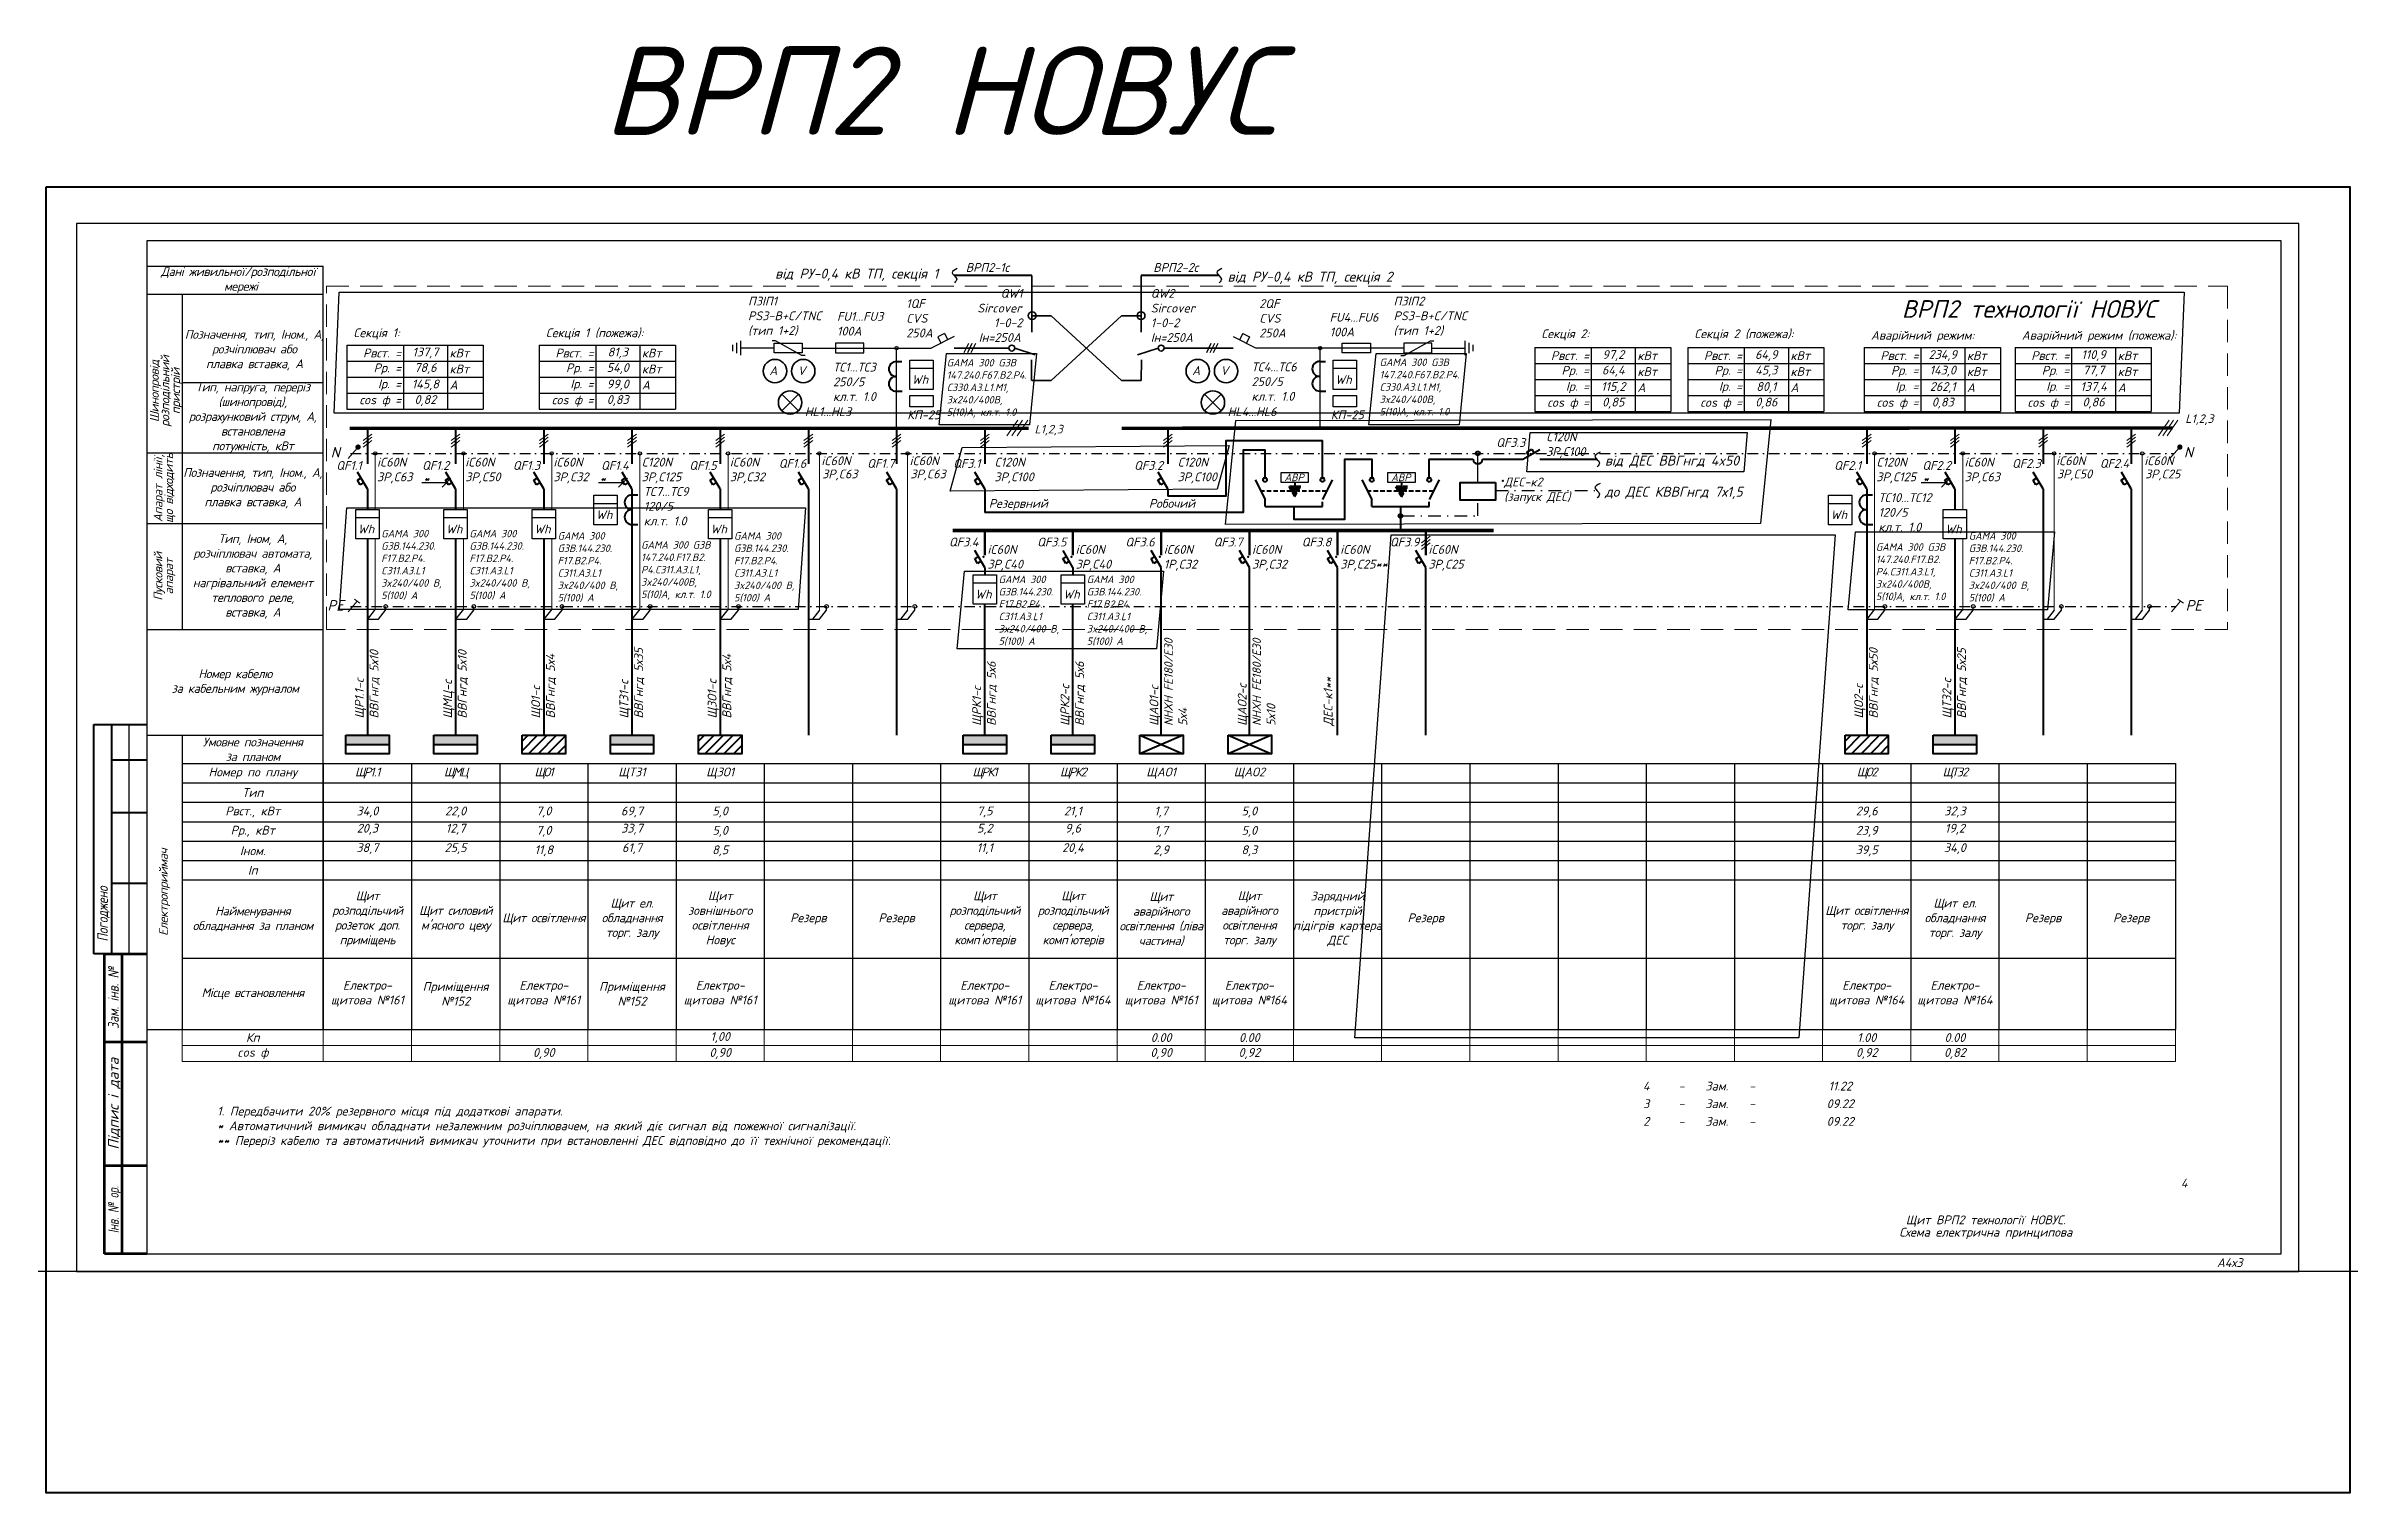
# Model space of a CAD drawing. Header units: millimetres. Extents: x -122434 to 1506205, y -201405 to 386015.
# Drawn here: x 444 to 65749, y 148323 to 189325 of the extents above; entities that cross this region are included whole.
import ezdxf
from ezdxf.enums import TextEntityAlignment as Align

# ---------------------------------------------------------------- set-up
doc = ezdxf.new("R2010")
doc.units = ezdxf.units.MM
for name, pattern in [('DASHDOT', [25, 12, -6, 1, -6]), ('DASHDOTX2', [2, 1, -0.5, 0, -0.5]), ('DASHED', [9.525, 6.35, -3.175])]:
    doc.linetypes.add(name, pattern=pattern)
doc.layers.get('Defpoints').update_dxf_attribs({"color": 4})
for name, color, linetype in [('Cхема', 7, 'Continuous'), ('E_Зміни', 7, 'Continuous'), ('SO', 7, 'Continuous'), ('Схема', 7, 'Continuous')]:
    doc.layers.add(name, color=color, linetype=linetype)
doc.layers.add('Маркування електро ліній', color=7, linetype='Continuous', lineweight=18)
doc.layers.add('Рамка внешняя', color=4, linetype='Continuous', lineweight=30, plot=False)
doc.styles.add('GOST 2.304', font='isocpeui.ttf')
doc.styles.add('ICO', font='isocpeui.ttf')
doc.styles.get("Standard").update_dxf_attribs({"font": 'arial.ttf'})
doc.styles.add('ГОСТ 2.304', font='isocpeui.ttf')
doc.styles.add('СГЕНЕРИР_СТИЛЬ_7', font='isocpeui.ttf')
doc.dimstyles.new('М150', dxfattribs={"dimscale": 1, "dimtxt": 2.5, "dimasz": 2.5, "dimexe": 0, "dimexo": 2.5, "dimgap": 1, "dimtad": 1, "dimlfac": 150, "dimtxsty": 'Standard', "dimblk": 'OBLIQUE', "dimcen": 2.5, "dimadec": 0, "dimazin": 0, "dimtfac": 1, "dimtmove": 0, "dimatfit": 3, "dimldrblk": 'OBLIQUE', "dimfxl": 1, "dimarcsym": 0})

msp = doc.modelspace()

# ---------------------------------------------------------------- texts
at = {"color": 6, "lineweight": 40, "style": 'GOST 2.304'}
msp.add_text('ВРП2 НОВУС', height=2500, dxfattribs=at).set_placement((16245, 186808, 0))
at = {"color": 0, "lineweight": 40}
for s, height, style, p in [('від РУ-0,4 кВ ТП, секція 1', 281.25, 'ГОСТ 2.304', (21109, 182737)), ('ВРП2-1с', 250, 'GOST 2.304', (26513, 182926)), ('ВРП2-2с', 250, 'GOST 2.304', (31829, 182926)), ('від РУ-0,4 кВ ТП, секція 2', 281.25, 'ГОСТ 2.304', (33935, 182650)), ('ВРП2 технології НОВУС', 500, 'GOST 2.304', (53048, 181625, 0)), ('від ДЕС ВВГнгд 4x50 ', 281.25, 'ГОСТ 2.304', (44632, 177438)), ('до ДЕС КВВГнгд 7х1,5 ', 281.25, 'ГОСТ 2.304', (44632, 176554))]:
    msp.add_text(s, height=height, dxfattribs=dict(at, style=style)).set_placement(p)
at = {"color": 7, "lineweight": 40, "style": 'ГОСТ 2.304'}
for s, p in [('А', (20946, 180005, 0)), ('V', (21748, 180005, 0)), ('А', (32931, 180005, 0)), ('V', (33733, 180005, 0)), ('Wh', (24984, 179751)), ('Wh', (36989, 179751)), ('HL1...HL3', (21954, 178840, 0)), ('HL4...HL6', (33939, 178840, 0))]:
    msp.add_text(s, height=250, dxfattribs=at).set_placement(p)
at = {"lineweight": 9, "style": 'ICO'}
for s, height, p in [('L1,2,3', 243.1, (28464, 178348)), ('L1,2,3', 243.1, (61084, 178646)), ('N', 300, (61043, 177664)), ('PE', 300, (61092, 173326))]:
    msp.add_text(s, height=height, dxfattribs=at).set_placement(p)
at = {"color": 0, "lineweight": 9, "style": 'ICO'}
for s, p in [('N', (8512, 177664)), ('PE', (8419, 173326))]:
    msp.add_text(s, height=300, dxfattribs=at).set_placement(p)
at = {"lineweight": 40}
for s, style, p in [('QF3.3', 'GOST 2.304', (41551, 177965, 0)), ('QF1.1', 'GOST 2.304', (8670, 177315)), ('QF1.2', 'GOST 2.304', (11103, 177315)), ('*', 'GOST 2.304', (11142, 176942, 0)), ('QF1.3', 'GOST 2.304', (13676, 177315)), ('*', 'GOST 2.304', (16142, 176942, 0)), ('QF1.4', 'GOST 2.304', (16176, 177315)), ('QF1.5', 'GOST 2.304', (18676, 177315)), ('QF3.1', 'GOST 2.304', (26158, 177372)), ('QF3.2', 'GOST 2.304', (31286, 177315)), ('QF2.1', 'GOST 2.304', (51129, 177315)), ('QF2.2', 'GOST 2.304', (53629, 177315)), ('*', 'GOST 2.304', (53642, 176942, 0)), ('Wh', 'ГОСТ 2.304', (9280, 175514)), ('Wh', 'ГОСТ 2.304', (11780, 175514)), ('Wh', 'ГОСТ 2.304', (14280, 175514)), ('Wh', 'ГОСТ 2.304', (16031, 175920)), ('Wh', 'ГОСТ 2.304', (19280, 175514)), ('Wh', 'ГОСТ 2.304', (51031, 175920)), ('Wh', 'ГОСТ 2.304', (54280, 175514)), ('QF3.4', 'GOST 2.304', (26038, 175145)), ('QF3.5', 'GOST 2.304', (28538, 175145)), ('QF3.6', 'GOST 2.304', (31038, 175145)), ('QF3.7', 'GOST 2.304', (33538, 175145)), ('QF3.8', 'GOST 2.304', (36038, 175145)), ('QF3.9', 'GOST 2.304', (38538, 175145)), ('Wh', 'ГОСТ 2.304', (26780, 173668)), ('Wh', 'ГОСТ 2.304', (29280, 173668))]:
    msp.add_text(s, height=250, dxfattribs=dict(at, style=style)).set_placement(p)
at = {"color": 7, "linetype": 'Continuous', "char_height": 250, "style": 'ГОСТ 2.304'}
for s, insert, width, attachment_point in [('{\\T0.95;Дані живильної/розподільної\\P мережі}', (5892, 182692), 5000, 5), ('{\\C256;ПЗІП1\\PPS3-B+C/TNC\\P(тип 1+2)}', (20341, 181669), 4000, 4), ('\\pxi7.2836;{\\C256;QW1\\P\\pi4.6392;Sircover\\P\\pi6.5216;1-0-2\\P\\pi4.7968;Iн=250А}', (25681, 181691, 0), 2434.76, 4), ('{\\C256;QW2\\PSircover\\P1-0-2\\PIн=250А}', (31757, 181691, 0), 1827.7, 4), ('{\\C256;ПЗІП2\\PPS3-B+C/TNC\\P(тип 1+2)}', (38640, 181669), 4000, 4), ('{\\C256;FU1...FU3\\P100А }', (22864, 181455), 1387.26, 4), ('{\\C256;1QF\\PCVS\\P250А}', (24825, 181611), 4000, 4), ('{\\C256;2QF\\PCVS\\P250А}', (34833, 181611), 4000, 4), ('{\\C256;FU4...FU6\\P100А }', (36829, 181431), 1387.26, 4), ('{\\T0.95;Позначення, тип, Iном., А, розчіплювач або \\Pплавка вставка, А}', (6347, 180710), 4089.88, 5), ('{\\T0.95;Тип, напруга, переріз (шинопровід), розрахунковий струм, А, встановлена \\Pпотужність, кВт}', (6302, 178795), 4000, 5), ('{\\T0.95;Позначення, тип, Iном., А, розчіплювач або \\Pплавка вставка, А}', (6302, 176795), 4000, 5), ('{\\T0.95;Тип, Iном, А,\\Pрозчіплювач автомата,\\Pвставка, А\\Pнагрівальний елемент теплового реле,\\Pвставка, А}', (6302, 174295), 4000, 5), ('{\\T0.95;Номер кабелю \\Pза кабельним журналом}', (5802, 171295), 5000, 5), ('{\\T0.95;Умовне позначення \\Pза планом}', (6302, 169395), 4000, 5)]:
    msp.add_mtext(s, dxfattribs=dict(at, insert=insert, width=width, attachment_point=attachment_point))
at = {"ltscale": 100, "attachment_point": 1}
for s, width, insert, char_height, style in [('Секція 1:', 4941.25, (9160, 181326), 250, 'ГОСТ 2.304'), ('Секція 1 (пожежа):', 4941.25, (14613, 181326), 250, 'ГОСТ 2.304'), ('Секція 2:', 4941.25, (42832, 181298), 250, 'ГОСТ 2.304'), ('Секція 2 (пожежа):', 4941.25, (47170, 181298), 250, 'ГОСТ 2.304'), ('Аварійний режим:', 4941.25, (52173, 181254), 250, 'ГОСТ 2.304'), ('Аварійний режим (пожежа):', 4941.25, (56447, 181254), 250, 'ГОСТ 2.304'), ('ТС1...ТС3\\P250/5 \\Pкл.т. 1.0', 1652.14, (22752, 180352), 250, 'ГОСТ 2.304'), ('{\\C7;GAMA 300 G3B 147.240.F67.B2.P4.\\PC330.A3.L1.M1, 3x240/400В, 5(10)А, кл.т. 1.0}', 2227.75, (25973, 180457, 0), 210, 'GOST 2.304'), ('ТС4...ТС6\\P250/5 \\Pкл.т. 1.0', 1652.14, (34614, 180359), 250, 'ГОСТ 2.304'), ('{\\C7;GAMA 300 G3B 147.240.F67.B2.P4.\\PC330.A3.L1.M1, 3x240/400В, 5(10)А, кл.т. 1.0}', 2227.75, (38243, 180469, 0), 210, 'GOST 2.304'), ('КП-25', 1652.14, (24855, 179000), 250, 'ГОСТ 2.304'), ('КП-25', 1652.14, (36860, 179000), 250, 'ГОСТ 2.304'), ('ТС7...ТС9\\P120/5 \\Pкл.т. 1.0', 1652.14, (17385, 176826, 0), 250, 'ГОСТ 2.304'), ('ТС10...ТС12\\P120/5 \\Pкл.т. 1.0', 1652.14, (52385, 176654, 0), 250, 'ГОСТ 2.304'), ('{\\C7;GAMA 300 G3В.144.230.\\PF17.В2.P4.\\PC311.A3.L1\\P3x240/400 В, 5(100) А}', 1925.02, (9944, 175615, 0), 210, 'GOST 2.304'), ('{\\C7;GAMA 300 G3В.144.230.\\PF17.В2.P4.\\PC311.A3.L1\\P3x240/400 В, 5(100) А}', 1925.02, (12444, 175615, 0), 210, 'GOST 2.304'), ('{\\C7;GAMA 300 G3В.144.230.\\PF17.В2.P4.\\PC311.A3.L1\\P3x240/400 В, 5(100) А}', 1925.02, (14944, 175550, 0), 210, 'GOST 2.304'), ('{\\C7;GAMA 300 G3B 147.240.F17.B2.\\PP4.C311.A3.L1, 3x240/400В, 5(10)А, кл.т. 1.0}', 2227.75, (17311, 175294), 210, 'GOST 2.304'), ('{\\C7;GAMA 300 G3В.144.230.\\PF17.В2.P4.\\PC311.A3.L1\\P3x240/400 В, 5(100) А}', 1925.02, (19944, 175550, 0), 210, 'GOST 2.304'), ('{\\C7;GAMA 300 G3B 147.240.F17.B2.\\PP4.C311.A3.L1, 3x240/400В, 5(10)А, кл.т. 1.0}', 2227.75, (52311, 175234), 210, 'GOST 2.304'), ('{\\C7;GAMA 300 G3В.144.230.\\PF17.В2.P4.\\PC311.A3.L1\\P3x240/400 В, 5(100) А}', 1925.02, (54944, 175550, 0), 210, 'GOST 2.304'), ('{\\C7;GAMA 300 G3В.144.230.\\PF17.В2.P4.\\PC311.A3.L1\\P3x240/400 В, 5(100) А}', 1925.02, (27444, 174316, 0), 210, 'GOST 2.304'), ('{\\C7;GAMA 300 G3В.144.230.\\PF17.В2.P4.\\PC311.A3.L1\\P3x240/400 В, 5(100) А}', 1925.02, (29944, 174316, 0), 210, 'GOST 2.304')]:
    msp.add_mtext_dynamic_manual_height_columns(s, width=width, gutter_width=1250, heights=[0], dxfattribs=dict(at, insert=insert, char_height=char_height, style=style))
at = {"color": 7, "linetype": 'Continuous', "char_height": 250, "attachment_point": 5, "rotation": 90, "line_spacing_factor": 0.72, "style": 'ГОСТ 2.304'}
for s, insert, width in [('{\\T0.95;Шинопровід\\Pрозподільний \\Pпристрій}', (3847, 179545), 3500), ('{\\T0.95;Апарат лінії, що відходить}', (3802, 176795), 2000), ('{\\T0.95;Пусковий \\Pапарат}', (3802, 174295), 3000), ('{\\T0.95;Електроприймач}', (3802, 165345), 8900)]:
    msp.add_mtext(s, dxfattribs=dict(at, insert=insert, width=width))
at = {"lineweight": 15, "char_height": 250, "attachment_point": 1, "style": 'ГОСТ 2.304'}
for s, insert, width in [('{\\C7;C120N\\P3P,C100}', (42964, 178376, 0), 1265.99), ('{\\C7;iC60N\\P3P,C63}', (9826, 177659, 0), 1265.99), ('{\\C7;iC60N\\P3P,C50}', (12326, 177659, 0), 1265.99), ('{\\C7;iC60N\\P3P,C32}', (14826, 177659, 0), 1265.99), ('{\\C7;C120N\\P3P,C125}', (17326, 177659, 0), 1265.99), ('{\\C7;iC60N\\P3P,C32}', (19826, 177659, 0), 1265.99), ('{\\C7;C120N\\P3P,C100}', (27326, 177659, 0), 1265.99), ('{\\C7;C120N\\P3P,C100}', (32518, 177659, 0), 1265.99), ('{\\C7;C120N\\P3P,C125}', (52326, 177659, 0), 1265.99), ('{\\C7;iC60N\\P3P,C63}', (54826, 177659, 0), 1265.99), ('{\\C7;Резервний}', (27167, 176489), 1265.99), ('{\\C7;Робочий}', (31704, 176489), 1819.58), ('{\\C7;iC60N\\P3P,C40}', (27128, 175185, 0), 1265.99), ('{\\C7;iC60N\\P3P,C40}', (29628, 175185, 0), 1265.99), ('{\\C7;iC60N\\P1P,C32}', (32128, 175185, 0), 1265.99), ('{\\C7;iC60N\\P3P,C32}', (34628, 175185, 0), 1265.99), ('{\\C7;iC60N\\P3P,C25**}', (37128, 175185, 0), 1265.99), ('{\\C7;iC60N\\P3P,C25}', (39628, 175185, 0), 1265.99), ('{\\C7;1. Передбачити 20% резервного місця під додаткові апарати.\\P* }Автоматичний вимикач обладнати незалежним розчіплювачем, на який діє сигнал від пожежної сигналізації.\\P** Переріз кабелю та автоматичний вимикач уточнити при встановленні ДЕС відповідно до її технічної рекомендації.', (5294, 159268, 0), 20162.05)]:
    msp.add_mtext(s, dxfattribs=dict(at, insert=insert, width=width))
at = {"linetype": 'Continuous', "insert": (41773, 176730), "char_height": 250, "width": 4000, "attachment_point": 4, "style": 'ГОСТ 2.304'}
msp.add_mtext('\\pxt12;ДЕС-к2\\P(запуск ДЕС)', dxfattribs=at)
at = {"linetype": 'Continuous', "char_height": 250, "width": 4000, "attachment_point": 4, "rotation": 90, "style": 'ГОСТ 2.304'}
for s, insert in [('ЩАО1-с\\P{\\H0.95833x;NHXH FE180/E30\\P\\pt3000;\\H1.0435x;5х4}', (32257, 170060)), ('ЩАО2-с\\P{\\H0.95833x;NHXH FE180/E30\\P\\pxt12;\\H1.0435x;5х10}', (34757, 170060)), ('{\\C256;ЩР1.1-c\\P\\pt3000;ВВГнгд 5х10}', (9552, 170270)), ('ЩМЦ-c\\P\\pt3000;ВВГнгд 5х10', (12052, 170270)), ('ЩО1-c\\P\\pt3000;ВВГнгд 5х4', (14552, 170270)), ('ЩТЗ1-c\\P\\pt3000;ВВГнгд 5х35', (17052, 170270)), ('ЩЗО1-c\\P\\pt3000;ВВГнгд 5х4', (19552, 170270)), ('{\\C256;ЩРК1-с\\P\\pt3000;ВВГнгд 5х6}', (27052, 170060)), ('{\\C256;ЩРК2-с\\P\\pt3000;ВВГнгд 5х6}', (29552, 170060)), ('ЩО2-c\\P\\pxt12;ВВГнгд 5х50', (52052, 170270)), ('ЩТЗ2-c\\P\\pxt12;ВВГнгд 5х25', (54552, 170270)), ('\\pxt12;ДЕС-к1**', (36810, 170060))]:
    msp.add_mtext(s, dxfattribs=dict(at, insert=insert))
at = {"linetype": 'Continuous', "lineweight": 25, "char_height": 250, "attachment_point": 5, "line_spacing_factor": 0.84, "style": 'GOST 2.304'}
for s, insert, width in [('{\\C7;4}', (61052, 157102), 1500), ('\\pi250;Щит ВРП2 технології НОВУС. \\PСхема електрична принципова', (55302, 155852), 7000)]:
    msp.add_mtext(s, dxfattribs=dict(at, insert=insert, width=width))
at = {"layer": 'E_Зміни', "linetype": 'Continuous', "lineweight": 25, "char_height": 250, "width": 1000, "attachment_point": 5, "line_spacing_factor": 0.84, "style": 'GOST 2.304'}
for s, insert in [('{\\C7;3}', (45802, 159352)), ('{\\C7;4}', (45802, 159852)), ('{\\C7;-}', (46802, 159852)), ('{\\C7;Зам.}', (47802, 159852)), ('{\\C7;Зам.}', (47802, 159352)), ('{\\C7;-}', (48802, 159852)), ('{\\C7;09.22}', (51302, 159352)), ('{\\C7;11.22}', (51302, 159852)), ('{\\C7;2}', (45802, 158852)), ('{\\C7;-}', (46802, 159352)), ('{\\C7;-}', (46802, 158852)), ('{\\C7;Зам.}', (47802, 158852)), ('{\\C7;-}', (48802, 159352)), ('{\\C7;-}', (48802, 159352)), ('{\\C7;-}', (48802, 158852)), ('{\\C7;09.22}', (51302, 158852))]:
    msp.add_mtext(s, dxfattribs=dict(at, insert=insert))
at = {"layer": 'Схема', "linetype": 'DASHED', "lineweight": 40, "ltscale": 20, "style": 'ГОСТ 2.304'}
for p in [(35546, 176995), (38573, 176995)]:
    msp.add_text('АВР', height=213.8, dxfattribs=at).set_placement(p)

# ---------------------------------------------------------------- blocks, each defined once
blk = doc.blocks.new('*T211')
at = {"color": 0, "lineweight": -2, "transparency": 16777216}
for p, q in [((0, 0), (4000, 0)), ((0, 0), (0, -7540)), ((4000, 0), (4000, -7540)), ((6500, 0), (6500, -7540)), ((9000, 0), (9000, -7540)), ((11500, 0), (11500, -7540)), ((14000, 0), (14000, -3300)), ((16500, 0), (16500, -3300)), ((19000, 0), (19000, -7540)), ((21500, 0), (21500, -7540)), ((34000, 0), (34000, -5515)), ((36500, 0), (36500, -2200)), ((39000, 0), (39000, -1100)), ((41500, 0), (41500, -2200)), ((44000, 0), (44000, -1100)), ((46500, 0), (46500, -7540)), ((51500, 0), (51500, -3300)), ((54000, 0), (54000, -7540)), ((56500, 0), (56500, -7540)), ((0, -550), (56500, -550)), ((24000, -550), (24000, -3300)), ((26500, -550), (26500, -3300)), ((29000, -550), (29000, -7540)), ((31500, -550), (31500, -7540)), ((49000, -550), (49000, -3300)), ((0, -1100), (14000, -1100)), ((16500, -1100), (19000, -1100)), ((21500, -1100), (56500, -1100)), ((0, -1650), (56500, -1650)), ((39000, -1650), (39000, -7540)), ((44000, -1650), (44000, -3300)), ((0, -2200), (34000, -2200)), ((36500, -2200), (39000, -2200)), ((41500, -2200), (56500, -2200)), ((0, -2750), (56500, -2750)), ((36500, -2750), (36500, -7540)), ((41500, -2750), (41500, -7540)), ((0, -3300), (14000, -3300)), ((16500, -3300), (34000, -3300)), ((36500, -3300), (56500, -3300)), ((0, -5515), (11500, -5515)), ((14000, -5515), (24000, -5515)), ((14000, -5515), (14000, -7540)), ((16500, -5515), (16500, -7540)), ((24000, -5515), (24000, -7540)), ((26500, -5515), (29000, -5515)), ((26500, -5515), (26500, -7540)), ((31500, -5515), (49000, -5515)), ((44000, -5515), (44000, -7540)), ((49000, -5515), (49000, -7540)), ((51500, -5515), (56500, -5515)), ((51500, -5515), (51500, -7540)), ((0, -7540), (56500, -7540))]:
    blk.add_line(p, q, dxfattribs=at)
at = {"color": 0, "linetype": 'ByBlock', "lineweight": -2, "transparency": 16777216}
for p, q in [((4000, 0), (56500, 0)), ((24000, 0), (24000, -550)), ((26500, 0), (26500, -550)), ((29000, 0), (29000, -550)), ((31500, 0), (31500, -550)), ((49000, 0), (49000, -550)), ((14000, -1100), (16500, -1100)), ((19000, -1100), (21500, -1100)), ((39000, -1100), (39000, -1650)), ((44000, -1100), (44000, -1650)), ((34000, -2200), (36500, -2200)), ((36500, -2200), (36500, -2750)), ((39000, -2200), (41500, -2200)), ((41500, -2200), (41500, -2750)), ((14000, -3300), (16500, -3300)), ((14000, -3300), (14000, -5515)), ((16500, -3300), (16500, -5515)), ((24000, -3300), (24000, -5515)), ((26500, -3300), (26500, -5515)), ((34000, -3300), (36500, -3300)), ((44000, -3300), (44000, -5515)), ((49000, -3300), (49000, -5515)), ((51500, -3300), (51500, -5515)), ((11500, -5515), (14000, -5515)), ((24000, -5515), (26500, -5515)), ((29000, -5515), (31500, -5515)), ((34000, -5515), (34000, -7540)), ((49000, -5515), (51500, -5515))]:
    blk.add_line(p, q, dxfattribs=at)
at = {"layer": 'Defpoints', "color": 8, "linetype": 'ByBlock', "lineweight": 0, "transparency": 16777216}
for p, q in [((0, -7540), (0, -8447)), ((4000, -7540), (4000, -8447)), ((6500, -7540), (6500, -8447)), ((9000, -7540), (9000, -8447)), ((11500, -7540), (11500, -8447)), ((14000, -7540), (14000, -8447)), ((16500, -7540), (16500, -8447)), ((19000, -7540), (19000, -8447)), ((21500, -7540), (21500, -8447)), ((24000, -7540), (24000, -8447)), ((26500, -7540), (26500, -8447)), ((29000, -7540), (29000, -8447)), ((31500, -7540), (31500, -8447)), ((34000, -7540), (34000, -8447)), ((36500, -7540), (36500, -8447)), ((39000, -7540), (39000, -8447)), ((41500, -7540), (41500, -8447)), ((44000, -7540), (44000, -8447)), ((46500, -7540), (46500, -8447)), ((49000, -7540), (49000, -8447)), ((51500, -7540), (51500, -8447)), ((54000, -7540), (54000, -8447)), ((56500, -7540), (56500, -8447)), ((0, -7994), (56500, -7994)), ((0, -8447), (56500, -8447))]:
    blk.add_line(p, q, dxfattribs=at)
at = {"color": 0, "transparency": 16777216, "char_height": 250, "style": 'ГОСТ 2.304'}
for s, insert, width, attachment_point in [('Номер по плану', (2000, -275), 3880, 5), ('{\\T0.85;\\C7;ЩР1.1}', (5250, -275), 2380, 5), ('{\\T0.85;\\C7;ЩМЦ}', (7750, -275), 2380, 5), ('{\\T0.85;\\C7;ЩО1}', (10250, -275), 2380, 5), ('ЩТЗ1', (12750, -275), 2380, 5), ('ЩЗО1', (15250, -275), 2380, 5), ('{\\T0.85;\\C7;ЩРК1}', (22750, -275), 2380, 5), ('{\\T0.85;\\C7;ЩРК2}', (25250, -275), 2380, 5), ('ЩАО1', (27750, -275), 2380, 5), ('ЩАО2', (30250, -275), 2380, 5), ('{\\T0.85;\\C7;ЩО2}', (47750, -275), 2380, 5), ('{\\T0.85;\\C7;ЩТЗ2}', (50250, -275), 2380, 5), ('Рвст., кВт', (2000, -1375), 3880, 5), ('Тип', (2000, -825), 3880, 5), ('34,0', (5250, -1375), 2380, 5), ('22,0', (7750, -1375), 2380, 5), ('7,0', (10250, -1375), 2380, 5), ('69,7', (12750, -1375), 2380, 5), ('5,0', (15250, -1375), 2380, 5), ('7,5', (22750, -1375), 2380, 5), ('21,1', (25250, -1375), 2380, 5), ('1,7', (27750, -1375), 2380, 5), ('5,0', (30250, -1375), 2380, 5), ('29,6', (47750, -1375), 2380, 5), ('32,3', (50250, -1375), 2380, 5), ('Рр., кВт', (2000, -1925), 3880, 5), ('20,3', (5250, -1710), 2380, 2), ('12,7', (7750, -1710), 2380, 2), ('7,0', (10250, -1925), 2380, 5), ('33,7', (12750, -1710), 2380, 2), ('5,0', (15250, -1925), 2380, 5), ('5,2', (22750, -1710), 2380, 2), ('9,6', (25250, -1710), 2380, 2), ('1,7', (27750, -1925), 2380, 5), ('5,0', (30250, -1925), 2380, 5), ('23,9', (47750, -1925), 2380, 5), ('19,2', (50250, -1710), 2380, 2), ('Іном.', (2000, -2475), 3880, 5), ('38,7', (5250, -2260), 2380, 2), ('25,5', (7750, -2260), 2380, 2), ('11,8', (10250, -2475), 2380, 5), ('61,7', (12750, -2260), 2380, 2), ('8,5', (15250, -2475), 2380, 5), ('11,1', (22750, -2260), 2380, 2), ('20,4', (25250, -2260), 2380, 2), ('2,9', (27750, -2475), 2380, 5), ('8,3', (30250, -2475), 2380, 5), ('39,5', (47750, -2475), 2380, 5), ('34,0', (50250, -2260), 2380, 2), ('Іп', (2000, -3025), 3880, 5), ('{\\T0.95;Щит розподільчий розеток доп. приміщень}', (5250, -4408), 2380, 5), ('{\\T0.95;Щит ел. обладнання торг. залу}', (12750, -4408), 2380, 5), ('Щит зовнішнього освітлення Новус', (15250, -4408), 2380, 5), ("{\\T0.95;Щит розподільчий сервера, комп'ютерів}", (22750, -4408), 2380, 5), ("{\\T0.95;Щит розподільчий сервера, комп'ютерів}", (25250, -4408), 2380, 5), ('{\\T0.95;Щит аварійного освітлення (ліва частина)}', (27750, -4408), 2380, 5), ('{\\T0.95;Щит аварійного освітлення торг. залу}', (30250, -4408), 2380, 5), ('{\\C7;Зарядний пристрій\\Pпідігрів картера\\PДЕС}', (32750, -4408), 2380, 5), ('{\\T0.95;Щит ел. обладнання торг. залу}', (50250, -4408), 2380, 5), ('{\\T0.95;\\C7;Найменування обладнання за планом}', (2000, -4408), 3880, 5), ("{\\T0.95;Щит силовий м'ясного цеху}", (7750, -4408), 2380, 5), ('{\\T0.95;Щит освітлення}', (10250, -4408), 2380, 5), ('Резерв', (17750, -4408), 2380, 5), ('Резерв', (20250, -4408), 2380, 5), ('Резерв', (35250, -4408), 2380, 5), ('{\\T0.95;Щит освітлення торг. залу}', (47750, -4408), 2380, 5), ('Резерв', (52750, -4408), 2380, 5), ('Резерв', (55250, -4408), 2380, 5), ('{\\T0.95;\\C7;Місце встановлення}', (2000, -6528), 3880, 5), ('Електро- щитова №161', (5250, -6528), 2380, 5), ('Приміщення №152', (7750, -6528), 2380, 5), ('Електро- щитова №161', (10250, -6528), 2380, 5), ('Приміщення №152', (12750, -6528), 2380, 5), ('Електро- щитова №161', (15250, -6528), 2380, 5), ('Електро- щитова №161', (22750, -6528), 2380, 5), ('Електро- щитова №164', (25250, -6528), 2380, 5), ('Електро- щитова №161', (27750, -6528), 2380, 5), ('Електро- щитова №164', (30250, -6528), 2380, 5), ('Електро- щитова №164', (47750, -6528), 2380, 5), ('Електро- щитова №164', (50250, -6528), 2380, 5)]:
    blk.add_mtext(s, dxfattribs=dict(at, insert=insert, width=width, attachment_point=attachment_point))
at = {"color": 7, "true_color": 0xffffff, "transparency": 16777216, "char_height": 250, "attachment_point": 5, "style": 'ГОСТ 2.304'}
for s, insert, width in [('Кп', (2000, -7767), 3880), ('1,00', (15250, -7767), 2380), ('0.00', (27750, -7767), 2380), ('0.00', (30250, -7767), 2380), ('1.00', (47750, -7767), 2380), ('0.00', (50250, -7767), 2380), ('cos ф', (2000, -8220), 3880), ('0,90', (10250, -8220), 2380), ('0,90', (15250, -8220), 2380), ('0,90', (27750, -8220), 2380), ('0,92', (30250, -8220), 2380), ('0,92', (47750, -8220), 2380), ('0,82', (50250, -8220), 2380)]:
    blk.add_mtext(s, dxfattribs=dict(at, insert=insert, width=width))
blk = doc.blocks.new('_Oblique')
at = {"color": 0, "linetype": 'ByBlock', "lineweight": -2}
blk.add_line((-0.5, -0.5), (0.5, 0.5), dxfattribs=at)
blk = doc.blocks.new('*U160')
at = {"color": 0, "lineweight": 40}
for p, q in [((0, 0), (0, -1005)), ((0, -1720), (-280, -1240)), ((-284, -1468), (-180, -1408)), ((-204, -1607), (-284, -1468)), ((-100, -1547), (-204, -1607))]:
    blk.add_line(p, q, dxfattribs=at)
at = {"color": 0, "lineweight": 13}
for p, q in [((-124, -348), (124, -163)), ((-124, -441), (124, -256)), ((-124, -533), (124, -348))]:
    blk.add_line(p, q, dxfattribs=at)
at = {"color": 0, "lineweight": 9}
for p, q in [((311, -711), (311, -1240)), ((311, -1240), (311, -1720)), ((311, -2461), (311, -1720)), ((311, -2941), (311, -2461)), ((311, -5151), (311, -2941))]:
    blk.add_line(p, q, dxfattribs=at)
at = {"lineweight": 40}
for p, q in [((0, -1720), (0, -2226)), ((0, -2226), (0, -2941)), ((0, -2941), (0, -4529))]:
    blk.add_line(p, q, dxfattribs=at)
at = {"color": 0}
blk.add_circle((311, -711), 46.3, dxfattribs=at)
at = {"color": 0, "lineweight": 40}
blk.add_point((-37, -1659), dxfattribs=at)
at = {"style": 'ГОСТ 2.304'}
blk.add_attdef('QF', text='', height=250, dxfattribs=at).set_placement((-61, -997), align=Align.MIDDLE_RIGHT)
at = {"lineweight": 50, "style": 'ГОСТ 2.304'}
for tag, p in [('CURRENT', (391, -1419)), ('ТYPE', (369, -1046))]:
    blk.add_attdef(tag, p, '', height=250, dxfattribs=at)
blk = doc.blocks.new('Рамка А4х3')
at = {"lineweight": 40}
for p, q in [((4.94, 90), (4.94, 155)), ((4.94, 155), (19.94, 155)), ((9.94, 155), (9.94, 90)), ((9.94, 145), (19.94, 145)), ((9.94, 130), (19.94, 130)), ((9.94, 110), (19.94, 110)), ((19.94, 90), (4.94, 90))]:
    blk.add_line(p, q, dxfattribs=at)
at = {"lineweight": 25}
blk.add_line((14.94, 90), (14.94, 155), dxfattribs=at)
at = {"linetype": 'Continuous', "lineweight": 60}
for p, q in [((8, 5), (8, 90)), ((8, 90), (20, 90)), ((8, 90), (20, 90)), ((13, 5), (13, 90)), ((8, 65), (20, 65)), ((8, 30), (20, 30)), ((20, 5), (8, 5))]:
    blk.add_line(p, q, dxfattribs=at)
at = {"lineweight": 30, "ltscale": 100}
blk.add_lwpolyline([(20, 5), (625, 5), (625, 292), (20, 292)], close=True, dxfattribs=at)
at = {"layer": 'Рамка внешняя', "ltscale": 100}
blk.add_lwpolyline([(0, 0), (630, 0), (630, 297), (0, 297)], close=True, dxfattribs=at)
at = {"linetype": 'Continuous', "lineweight": 25, "style": 'СГЕНЕРИР_СТИЛЬ_7'}
for s, width, p in [('Погоджено', 0.8, (7.44, 101.27)), ('Зам. інв. №', 0.8, (10.5, 77.5)), ('Інв. № ор.', 0.7, (10.5, 17.5))]:
    blk.add_text(s, height=3, rotation=90, dxfattribs=dict(at, width=width)).set_placement(p, align=Align.MIDDLE_CENTER)
blk.add_text('Підпис і дата', height=3, rotation=90, dxfattribs=at).set_placement((10.5, 47.5), align=Align.MIDDLE_CENTER)
at = {"layer": 'Схема', "linetype": 'Continuous', "style": 'ГОСТ 2.304'}
blk.add_text('А4х3', height=2.5, dxfattribs=at).set_placement((606.77, 1.24))
blk = doc.blocks.new('*T234')
at = {"color": 0, "lineweight": -2, "transparency": 16777216}
for p, q in [((0, 0), (3860, 0)), ((0, 0), (0, -1813)), ((1600, 0), (1600, -1360)), ((3860, 0), (3860, -1813)), ((0, -453), (3860, -453)), ((0, -907), (3860, -907)), ((2850, -907), (2850, -1813)), ((0, -1360), (1600, -1360)), ((0, -1813), (3860, -1813)), ((2850, -1360), (3860, -1360))]:
    blk.add_line(p, q, dxfattribs=at)
at = {"color": 0, "linetype": 'ByBlock', "lineweight": -2, "transparency": 16777216}
for p, q in [((2850, 0), (2850, -907)), ((1600, -1360), (2850, -1360)), ((1600, -1360), (1600, -1813))]:
    blk.add_line(p, q, dxfattribs=at)
at = {"color": 0, "transparency": 16777216, "char_height": 250, "style": 'ГОСТ 2.304'}
for s, insert, width, attachment_point in [('Рвст. =', (1540, -227), 1480, 6), ('Рр. =', (1540, -680), 1480, 6), ('234,9', (2225, -227), 1130, 5), ('143,0', (2225, -513), 1130, 2), ('кВт', (2910, -227), 890, 4), ('кВт', (2910, -680), 890, 4), ('Ір. =', (1540, -1133), 1480, 6), ('262,1', (2225, -1133), 1130, 5), ('А', (2910, -1133), 890, 4), ('сos ф =', (1540, -1587), 1480, 6), ('0,83', (2225, -1420), 1130, 2)]:
    blk.add_mtext(s, dxfattribs=dict(at, insert=insert, width=width, attachment_point=attachment_point))
blk = doc.blocks.new('*T232')
at = {"color": 0, "lineweight": -2, "transparency": 16777216}
for p, q in [((0, 0), (3860, 0)), ((0, 0), (0, -1813)), ((1600, 0), (1600, -1360)), ((3860, 0), (3860, -1813)), ((0, -453), (3860, -453)), ((0, -907), (3860, -907)), ((2850, -907), (2850, -1360)), ((0, -1360), (1600, -1360)), ((0, -1813), (3860, -1813)), ((2850, -1360), (3860, -1360))]:
    blk.add_line(p, q, dxfattribs=at)
at = {"color": 0, "linetype": 'ByBlock', "lineweight": -2, "transparency": 16777216}
for p, q in [((2850, 0), (2850, -907)), ((1600, -1360), (2850, -1360)), ((1600, -1360), (1600, -1813)), ((2850, -1360), (2850, -1813))]:
    blk.add_line(p, q, dxfattribs=at)
at = {"color": 0, "transparency": 16777216, "char_height": 250, "style": 'ГОСТ 2.304'}
for s, insert, width, attachment_point in [('Рвст. =', (1540, -227), 1480, 6), ('Рр. =', (1540, -680), 1480, 6), ('137,7', (2225, -227), 1130, 5), ('78,6', (2225, -513), 1130, 2), ('кВт', (2910, -227), 890, 4), ('кВт', (2910, -680), 890, 4), ('Ір. =', (1540, -1133), 1480, 6), ('145,8', (2225, -1133), 1130, 5), ('А', (2910, -1133), 890, 4), ('сos ф =', (1540, -1587), 1480, 6), ('0,82', (2225, -1420), 1130, 2)]:
    blk.add_mtext(s, dxfattribs=dict(at, insert=insert, width=width, attachment_point=attachment_point))
blk = doc.blocks.new('*T233')
at = {"color": 0, "lineweight": -2, "transparency": 16777216}
for p, q in [((0, 0), (3860, 0)), ((0, 0), (0, -1813)), ((1600, 0), (1600, -1360)), ((3860, 0), (3860, -1813)), ((0, -453), (3860, -453)), ((0, -907), (3860, -907)), ((2850, -907), (2850, -1813)), ((0, -1360), (1600, -1360)), ((0, -1813), (3860, -1813)), ((2850, -1360), (3860, -1360))]:
    blk.add_line(p, q, dxfattribs=at)
at = {"color": 0, "linetype": 'ByBlock', "lineweight": -2, "transparency": 16777216}
for p, q in [((2850, 0), (2850, -907)), ((1600, -1360), (2850, -1360)), ((1600, -1360), (1600, -1813))]:
    blk.add_line(p, q, dxfattribs=at)
at = {"color": 0, "transparency": 16777216, "char_height": 250, "style": 'ГОСТ 2.304'}
for s, insert, width, attachment_point in [('Рвст. =', (1540, -227), 1480, 6), ('Рр. =', (1540, -680), 1480, 6), ('64,4', (2225, -513), 1130, 2), ('97,2', (2225, -227), 1130, 5), ('кВт', (2910, -227), 890, 4), ('кВт', (2910, -680), 890, 4), ('Ір. =', (1540, -1133), 1480, 6), ('115,2', (2225, -1133), 1130, 5), ('А', (2910, -1133), 890, 4), ('сos ф =', (1540, -1587), 1480, 6), ('0,85', (2225, -1420), 1130, 2)]:
    blk.add_mtext(s, dxfattribs=dict(at, insert=insert, width=width, attachment_point=attachment_point))
blk = doc.blocks.new('*T229')
at = {"color": 0, "lineweight": -2, "transparency": 16777216}
for p, q in [((0, 0), (3860, 0)), ((0, 0), (0, -1813)), ((1600, 0), (1600, -1360)), ((3860, 0), (3860, -1813)), ((0, -453), (3860, -453)), ((0, -907), (3860, -907)), ((2850, -907), (2850, -1813)), ((0, -1360), (1600, -1360)), ((0, -1813), (3860, -1813)), ((2850, -1360), (3860, -1360))]:
    blk.add_line(p, q, dxfattribs=at)
at = {"color": 0, "linetype": 'ByBlock', "lineweight": -2, "transparency": 16777216}
for p, q in [((2850, 0), (2850, -907)), ((1600, -1360), (2850, -1360)), ((1600, -1360), (1600, -1813))]:
    blk.add_line(p, q, dxfattribs=at)
at = {"color": 0, "transparency": 16777216, "char_height": 250, "style": 'ГОСТ 2.304'}
for s, insert, width, attachment_point in [('Рвст. =', (1540, -227), 1480, 6), ('Рр. =', (1540, -680), 1480, 6), ('110,9', (2225, -227), 1130, 5), ('77,7', (2225, -513), 1130, 2), ('кВт', (2910, -227), 890, 4), ('кВт', (2910, -680), 890, 4), ('Ір. =', (1540, -1133), 1480, 6), ('137,4', (2225, -1133), 1130, 5), ('А', (2910, -1133), 890, 4), ('сos ф =', (1540, -1587), 1480, 6), ('0,86', (2225, -1420), 1130, 2)]:
    blk.add_mtext(s, dxfattribs=dict(at, insert=insert, width=width, attachment_point=attachment_point))
blk = doc.blocks.new('*T230')
at = {"color": 0, "lineweight": -2, "transparency": 16777216}
for p, q in [((0, 0), (3860, 0)), ((0, 0), (0, -1813)), ((1600, 0), (1600, -1360)), ((3860, 0), (3860, -1813)), ((0, -453), (3860, -453)), ((0, -907), (3860, -907)), ((2850, -907), (2850, -1360)), ((0, -1360), (1600, -1360)), ((0, -1813), (3860, -1813)), ((2850, -1360), (3860, -1360))]:
    blk.add_line(p, q, dxfattribs=at)
at = {"color": 0, "linetype": 'ByBlock', "lineweight": -2, "transparency": 16777216}
for p, q in [((2850, 0), (2850, -907)), ((1600, -1360), (2850, -1360)), ((1600, -1360), (1600, -1813)), ((2850, -1360), (2850, -1813))]:
    blk.add_line(p, q, dxfattribs=at)
at = {"color": 0, "transparency": 16777216, "char_height": 250, "style": 'ГОСТ 2.304'}
for s, insert, width, attachment_point in [('Рвст. =', (1540, -227), 1480, 6), ('Рр. =', (1540, -680), 1480, 6), ('54,0', (2225, -513), 1130, 2), ('81,3', (2225, -227), 1130, 5), ('кВт', (2910, -227), 890, 4), ('кВт', (2910, -680), 890, 4), ('Ір. =', (1540, -1133), 1480, 6), ('99,0', (2225, -1133), 1130, 5), ('А', (2910, -1133), 890, 4), ('сos ф =', (1540, -1587), 1480, 6), ('0,83', (2225, -1420), 1130, 2)]:
    blk.add_mtext(s, dxfattribs=dict(at, insert=insert, width=width, attachment_point=attachment_point))
blk = doc.blocks.new('*T231')
at = {"color": 0, "lineweight": -2, "transparency": 16777216}
for p, q in [((0, 0), (3860, 0)), ((0, 0), (0, -1813)), ((1600, 0), (1600, -1360)), ((3860, 0), (3860, -1813)), ((0, -453), (3860, -453)), ((0, -907), (3860, -907)), ((2850, -907), (2850, -1813)), ((0, -1360), (1600, -1360)), ((0, -1813), (3860, -1813)), ((2850, -1360), (3860, -1360))]:
    blk.add_line(p, q, dxfattribs=at)
at = {"color": 0, "linetype": 'ByBlock', "lineweight": -2, "transparency": 16777216}
for p, q in [((2850, 0), (2850, -907)), ((1600, -1360), (2850, -1360)), ((1600, -1360), (1600, -1813))]:
    blk.add_line(p, q, dxfattribs=at)
at = {"color": 0, "transparency": 16777216, "char_height": 250, "style": 'ГОСТ 2.304'}
for s, insert, width, attachment_point in [('Рвст. =', (1540, -227), 1480, 6), ('Рр. =', (1540, -680), 1480, 6), ('64,9', (2225, -227), 1130, 5), ('45,3', (2225, -513), 1130, 2), ('кВт', (2910, -227), 890, 4), ('кВт', (2910, -680), 890, 4), ('Ір. =', (1540, -1133), 1480, 6), ('80,1', (2225, -1133), 1130, 5), ('А', (2910, -1133), 890, 4), ('сos ф =', (1540, -1587), 1480, 6), ('0,86', (2225, -1420), 1130, 2)]:
    blk.add_mtext(s, dxfattribs=dict(at, insert=insert, width=width, attachment_point=attachment_point))

# ---------------------------------------------------------------- hatches: boundary and pattern name
at = {"lineweight": 40}
h = msp.add_hatch(color=256, dxfattribs=at)
h.dxf.hatch_style = 1
h.paths.add_polyline_path([(10165, 169795), (8939, 169795), (8939, 169532), (10165, 169532)])
h = msp.add_hatch(color=256, dxfattribs=at)
h.dxf.hatch_style = 1
h.paths.add_polyline_path([(12665, 169795), (11439, 169795), (11439, 169532), (12665, 169532)])
h = msp.add_hatch(dxfattribs=at)
h.set_pattern_fill('ANSI31', color=256, scale=60)
h.set_pattern_definition([(45, (75341.53, -755812.3), (-134.70384, 134.70384), [])])
h.paths.add_polyline_path([(15165, 169269), (15165, 169795), (13939, 169795), (13939, 169269)])
h = msp.add_hatch(color=256, dxfattribs=at)
h.dxf.hatch_style = 1
h.paths.add_polyline_path([(17665, 169795), (16439, 169795), (16439, 169532), (17665, 169532)])
h = msp.add_hatch(dxfattribs=at)
h.set_pattern_fill('ANSI31', color=256, scale=60)
h.set_pattern_definition([(45, (80341.53, -755812.3), (-134.70384, 134.70384), [])])
h.paths.add_polyline_path([(20165, 169269), (20165, 169795), (18939, 169795), (18939, 169269)])
h = msp.add_hatch(color=256, dxfattribs=at)
h.dxf.hatch_style = 1
h.paths.add_polyline_path([(27665, 169795), (26439, 169795), (26439, 169532), (27665, 169532)])
h = msp.add_hatch(color=256, dxfattribs=at)
h.dxf.hatch_style = 1
h.paths.add_polyline_path([(30165, 169795), (28939, 169795), (28939, 169532), (30165, 169532)])
h = msp.add_hatch(dxfattribs=at)
h.set_pattern_fill('ANSI31', color=256, scale=60)
h.set_pattern_definition([(45, (112841.53, -755812.3), (-134.70384, 134.70384), [])])
h.paths.add_polyline_path([(52665, 169269), (52665, 169795), (51439, 169795), (51439, 169269)])
h = msp.add_hatch(color=256, dxfattribs=at)
h.dxf.hatch_style = 1
h.paths.add_polyline_path([(55165, 169795), (53939, 169795), (53939, 169532), (55165, 169532)])
at = {"layer": 'Схема', "linetype": 'DASHED', "lineweight": 40, "ltscale": 20}
h = msp.add_hatch(color=256, dxfattribs=at)
h.dxf.hatch_style = 1
h.paths.add_polyline_path([(36008, 176848), (35667, 176848), (35838, 176553)])
h = msp.add_hatch(color=256, dxfattribs=at)
h.dxf.hatch_style = 1
h.paths.add_polyline_path([(39036, 176848), (38695, 176848), (38865, 176553)])

# ---------------------------------------------------------------- linework, layer by layer
at = {"color": 7, "ltscale": 300}
for p, q in [((3302, 183092), (8302, 183092)), ((3302, 183092), (3302, 161452)), ((8302, 161452), (8302, 183092)), ((3302, 182292), (8302, 182292)), ((4302, 182292), (4302, 177795)), ((4302, 179795), (8302, 179795)), ((3302, 177795), (8302, 177795)), ((4302, 177795), (4302, 175795)), ((3302, 175795), (8302, 175795)), ((4302, 175795), (4302, 172795)), ((3302, 172795), (8302, 172795)), ((3302, 169795), (8302, 169795)), ((3302, 169795), (8302, 169795)), ((4302, 169795), (4302, 168995)), ((3302, 161452), (4302, 161455))]:
    msp.add_line(p, q, dxfattribs=at)
at = {"lineweight": 40, "ltscale": 300}
for p, q in [((28387, 182827), (26183, 182827)), ((33686, 182827), (31483, 182827)), ((9552, 178494), (9552, 177490)), ((12052, 178494), (12052, 177490)), ((14552, 178494), (14552, 177490)), ((17052, 178494), (17052, 177490)), ((19552, 178494), (19552, 177490)), ((27052, 178494), (27052, 177490)), ((32244, 178494), (32244, 177490)), ((52052, 178494), (52052, 177490)), ((54552, 178494), (54552, 177490)), ((42303, 177615), (42783, 177895)), ((42417, 177819), (42555, 177899)), ((42477, 177715), (42417, 177819)), ((42555, 177899), (42615, 177795)), ((9268, 177026), (9372, 177086)), ((9348, 176888), (9268, 177026)), ((9552, 176774), (9272, 177254)), ((11768, 177026), (11872, 177086)), ((11848, 176888), (11768, 177026)), ((12052, 176774), (11772, 177254)), ((14268, 177026), (14372, 177086)), ((14348, 176888), (14268, 177026)), ((14552, 176774), (14272, 177254)), ((16768, 177026), (16872, 177086)), ((16848, 176888), (16768, 177026)), ((17052, 176774), (16772, 177254)), ((19268, 177026), (19372, 177086)), ((19348, 176888), (19268, 177026)), ((19552, 176774), (19272, 177254)), ((26768, 177026), (26872, 177086)), ((26848, 176888), (26768, 177026)), ((27052, 176774), (26772, 177254)), ((31960, 177026), (32064, 177086)), ((32040, 176888), (31960, 177026)), ((32244, 176774), (31964, 177254)), ((51768, 177026), (51872, 177086)), ((51848, 176888), (51768, 177026)), ((52052, 176774), (51772, 177254)), ((54268, 177026), (54372, 177086)), ((54348, 176888), (54268, 177026)), ((54552, 176774), (54272, 177254)), ((9452, 176948), (9348, 176888)), ((9552, 176774), (9552, 176190)), ((11952, 176948), (11848, 176888)), ((12052, 176774), (12052, 176190)), ((14452, 176948), (14348, 176888)), ((14552, 176774), (14552, 176190)), ((16952, 176948), (16848, 176888)), ((17052, 176774), (17052, 176190)), ((19452, 176948), (19348, 176888)), ((19552, 176774), (19552, 176190)), ((26952, 176948), (26848, 176888)), ((27052, 176774), (27052, 176109)), ((32144, 176948), (32040, 176888)), ((32244, 176774), (32244, 176566)), ((51952, 176948), (51848, 176888)), ((52052, 176774), (52052, 176190)), ((54452, 176948), (54348, 176888)), ((54552, 176774), (54552, 176190)), ((17052, 176190), (17052, 173965)), ((52052, 176190), (52052, 173965)), ((9552, 175357), (9552, 173965)), ((12052, 175357), (12052, 173965)), ((14552, 175357), (14552, 173965)), ((19552, 175357), (19552, 173965)), ((27052, 174552), (26772, 175032)), ((29552, 174552), (29272, 175032)), ((32052, 174552), (31772, 175032)), ((34552, 174552), (34272, 175032)), ((37052, 174552), (36772, 175032)), ((39552, 174552), (39272, 175032)), ((54552, 175357), (54552, 173965)), ((26768, 174803), (26872, 174863)), ((26848, 174665), (26768, 174803)), ((26952, 174725), (26848, 174665)), ((27052, 174552), (27052, 174343)), ((29268, 174803), (29372, 174863)), ((29348, 174665), (29268, 174803)), ((29452, 174725), (29348, 174665)), ((29552, 174552), (29552, 174343)), ((31768, 174803), (31872, 174863)), ((31848, 174665), (31768, 174803)), ((31952, 174725), (31848, 174665)), ((34268, 174803), (34372, 174863)), ((34348, 174665), (34268, 174803)), ((34452, 174725), (34348, 174665)), ((36768, 174803), (36872, 174863)), ((36848, 174665), (36768, 174803)), ((36952, 174725), (36848, 174665)), ((39268, 174803), (39372, 174863)), ((39348, 174665), (39268, 174803)), ((39452, 174725), (39348, 174665)), ((9552, 173965), (9552, 169795)), ((12052, 173965), (12052, 169795)), ((14552, 173965), (14552, 169795)), ((17052, 173965), (17052, 169795)), ((19552, 173965), (19552, 169795)), ((22052, 173965), (22052, 169795)), ((24552, 173965), (24552, 169795)), ((52052, 173965), (52052, 169795)), ((54552, 173965), (54552, 169795)), ((57052, 173965), (57052, 169795)), ((59552, 173965), (59552, 169795)), ((8939, 169532), (10165, 169532)), ((11439, 169532), (12665, 169532)), ((16439, 169532), (17665, 169532)), ((26439, 169532), (27665, 169532)), ((28939, 169532), (30165, 169532)), ((53939, 169532), (55165, 169532))]:
    msp.add_line(p, q, dxfattribs=at)
at = {"color": 7, "lineweight": 30, "ltscale": 300}
for p, q in [((21119, 180968), (21029, 180968)), ((21869, 180553), (21119, 180968)), ((38940, 180553), (39689, 180968)), ((39689, 180968), (39779, 180968)), ((21080, 180767), (20136, 180767)), ((21958, 180553), (21869, 180553)), ((21879, 180767), (25529, 180767)), ((38929, 180767), (34755, 180767)), ((38850, 180553), (38940, 180553)), ((39728, 180767), (40672, 180767)), ((24926, 180198), (25586, 180198)), ((36931, 180198), (37591, 180198))]:
    msp.add_line(p, q, dxfattribs=at)
at = {"color": 0, "lineweight": 30, "ltscale": 300}
for p, q in [((26184, 181094), (25529, 180767)), ((25914, 181181), (25719, 181084)), ((25719, 181084), (25808, 180906)), ((25914, 181181), (26003, 181003)), ((34096, 181094), (34750, 180767)), ((34366, 181181), (34277, 181003)), ((34366, 181181), (34560, 181084)), ((34560, 181084), (34471, 180906)), ((24552, 178494), (24552, 180767)), ((36557, 178494), (36557, 180767))]:
    msp.add_line(p, q, dxfattribs=at)
at = {"color": 0, "ltscale": 300}
for p, q in [((26592, 180897), (26461, 180636)), ((26690, 180897), (26559, 180636)), ((26788, 180897), (26657, 180636)), ((33464, 180897), (33333, 180636)), ((33562, 180897), (33431, 180636)), ((33660, 180897), (33529, 180636))]:
    msp.add_line(p, q, dxfattribs=at)
at = {"color": 7, "lineweight": 40, "ltscale": 300}
for p, q in [((24542, 180383), (24706, 180383)), ((36547, 180387), (36711, 180387)), ((24542, 179542), (24712, 179542)), ((36547, 179547), (36717, 179547)), ((17052, 176607), (17216, 176607)), ((52052, 176607), (52216, 176607)), ((17052, 175767), (17222, 175767)), ((52052, 175767), (52222, 175767))]:
    msp.add_line(p, q, dxfattribs=at)
at = {"lineweight": 13, "ltscale": 300}
for p, q in [((9428, 178146), (9676, 178331)), ((11928, 178146), (12176, 178331)), ((14428, 178146), (14676, 178331)), ((16928, 178146), (17176, 178331)), ((19428, 178146), (19676, 178331)), ((26928, 178146), (27176, 178331)), ((32119, 178146), (32368, 178331)), ((51928, 178146), (52176, 178331)), ((54428, 178146), (54676, 178331)), ((9428, 178054), (9676, 178239)), ((9428, 177961), (9676, 178146)), ((11928, 178054), (12176, 178239)), ((11928, 177961), (12176, 178146)), ((14428, 178054), (14676, 178239)), ((14428, 177961), (14676, 178146)), ((16928, 178054), (17176, 178239)), ((16928, 177961), (17176, 178146)), ((19428, 178054), (19676, 178239)), ((19428, 177961), (19676, 178146)), ((26928, 178054), (27176, 178239)), ((26928, 177961), (27176, 178146)), ((32119, 178054), (32368, 178239)), ((32119, 177961), (32368, 178146)), ((51928, 178054), (52176, 178239)), ((51928, 177961), (52176, 178146)), ((54428, 178054), (54676, 178239)), ((54428, 177961), (54676, 178146))]:
    msp.add_line(p, q, dxfattribs=at)
at = {"lineweight": 15, "ltscale": 300}
for p, q in [((27986, 178720), (27680, 178284)), ((28120, 178720), (27815, 178284)), ((28277, 178720), (27971, 178284)), ((60628, 178720), (60322, 178284)), ((60752, 178720), (60446, 178284)), ((60876, 178720), (60571, 178284))]:
    msp.add_line(p, q, dxfattribs=at)
at = {"color": 0, "linetype": 'DASHDOTX2', "ltscale": 300}
msp.add_line((9071, 177783), (60774, 177783), dxfattribs=at)
at = {"lineweight": 9, "ltscale": 300}
for p, q in [((9776, 176357), (9776, 177783)), ((12276, 176357), (12276, 177783)), ((14776, 176357), (14776, 177783)), ((17276, 176190), (17276, 177783)), ((19776, 176190), (19776, 177783)), ((52276, 176357), (52276, 177783)), ((54776, 176357), (54776, 177783)), ((9776, 176190), (9776, 176357)), ((12276, 176190), (12276, 176357)), ((14776, 176190), (14776, 176357)), ((52276, 176190), (52276, 176357)), ((54776, 176190), (54776, 176357)), ((17276, 173364), (17276, 176190)), ((52276, 173364), (52276, 176190)), ((9776, 173364), (9776, 175357)), ((12276, 173364), (12276, 175357)), ((14776, 173364), (14776, 175357)), ((19776, 173364), (19776, 175357)), ((54776, 173364), (54776, 175357))]:
    msp.add_line(p, q, dxfattribs=at)
at = {"lineweight": 30, "ltscale": 300}
for p, q in [((15973, 176367), (16633, 176367)), ((50973, 176367), (51633, 176367)), ((9222, 175961), (9882, 175961)), ((11722, 175961), (12382, 175961)), ((14222, 175961), (14882, 175961)), ((19222, 175961), (19882, 175961)), ((54222, 175961), (54882, 175961)), ((26722, 174115), (27382, 174115)), ((29222, 174115), (29882, 174115))]:
    msp.add_line(p, q, dxfattribs=at)
at = {"color": 0, "lineweight": 13, "ltscale": 200}
for p, q in [((39428, 175248), (39676, 175433)), ((39428, 175155), (39676, 175340)), ((39428, 175063), (39676, 175248))]:
    msp.add_line(p, q, dxfattribs=at)
at = {"linetype": 'DASHDOTX2', "ltscale": 300}
msp.add_line((9071, 173444), (60823, 173445), dxfattribs=at)
at = {"ltscale": 300}
for p, q in [((9543, 173084), (9867, 173084)), ((9776, 173364), (9552, 173084)), ((9867, 173084), (10069, 173344)), ((10069, 173344), (10069, 173444)), ((12043, 173084), (12367, 173084)), ((12276, 173364), (12052, 173084)), ((12367, 173084), (12569, 173344)), ((12569, 173344), (12569, 173444)), ((14543, 173084), (14867, 173084)), ((14776, 173364), (14552, 173084)), ((14867, 173084), (15069, 173344)), ((15069, 173344), (15069, 173444)), ((17043, 173084), (17367, 173084)), ((17276, 173364), (17052, 173084)), ((17367, 173084), (17569, 173344)), ((17569, 173344), (17569, 173444)), ((19543, 173084), (19867, 173084)), ((19776, 173364), (19552, 173084)), ((19867, 173084), (20069, 173344)), ((20069, 173344), (20069, 173444)), ((22043, 173084), (22367, 173084)), ((22363, 173343), (22166, 173084)), ((22367, 173084), (22569, 173344)), ((22569, 173344), (22569, 173444)), ((24543, 173084), (24867, 173084)), ((24863, 173343), (24666, 173084)), ((24867, 173084), (25069, 173344)), ((25069, 173344), (25069, 173444)), ((52043, 173084), (52367, 173084)), ((52276, 173364), (52052, 173084)), ((52367, 173084), (52569, 173344)), ((52569, 173344), (52569, 173444)), ((54543, 173084), (54867, 173084)), ((54776, 173364), (54552, 173084)), ((54867, 173084), (55069, 173344)), ((55069, 173344), (55069, 173444)), ((57043, 173084), (57367, 173084)), ((57363, 173343), (57166, 173084)), ((57367, 173084), (57569, 173344)), ((57569, 173344), (57569, 173444)), ((59543, 173084), (59867, 173084)), ((59863, 173343), (59666, 173084)), ((59867, 173084), (60069, 173344)), ((60069, 173344), (60069, 173444))]:
    msp.add_line(p, q, dxfattribs=at)
msp.add_xline((1302, 154602), (-1, 0))
at = {"color": 6, "lineweight": 40}
msp.add_lwpolyline([(444, 185336), (65749, 185336), (65749, 148323), (444, 148323)], close=True, dxfattribs=at)
at = {"linetype": 'DASHED', "lineweight": 18, "ltscale": 100}
msp.add_lwpolyline([(8392, 182521), (62275, 182521), (62275, 172795), (8392, 172795)], close=True, dxfattribs=at)
at = {"color": 7, "lineweight": 30, "ltscale": 100}
for points in [[(20023, 180621), (20023, 180913)], [(20136, 180563), (20136, 180970)], [(40672, 180563), (40672, 180970)], [(40785, 180621), (40785, 180913)], [(19910, 180678), (19910, 180855)], [(40898, 180678), (40898, 180855)]]:
    msp.add_lwpolyline(points, dxfattribs=at)
for points in [[(21080, 180630), (21080, 180904), (21879, 180904), (21879, 180630)], [(23623, 180630), (23623, 180904), (22823, 180904), (22823, 180630)], [(37185, 180630), (37185, 180904), (37985, 180904), (37985, 180630)], [(39728, 180630), (39728, 180904), (38929, 180904), (38929, 180630)], [(24926, 180426), (25586, 180426), (25586, 179593), (24926, 179593)], [(36931, 180426), (37591, 180426), (37591, 179593), (36931, 179593)], [(24926, 179426), (25586, 179426), (25586, 179100), (24926, 179100)], [(36931, 179426), (37591, 179426), (37591, 179100), (36931, 179100)]]:
    msp.add_lwpolyline(points, close=True, dxfattribs=at)
at = {"lineweight": 40, "ltscale": 100, "const_width": 100}
msp.add_lwpolyline([(9045, 178494), (28299, 178494)], dxfattribs=at)
at = {"color": 0, "lineweight": 40, "ltscale": 100, "const_width": 100}
for points in [[(30932, 178494), (60723, 178502)], [(41480, 175596), (26142, 175596)]]:
    msp.add_lwpolyline(points, dxfattribs=at)
at = {"lineweight": 20, "ltscale": 100}
for points in [[(9262, 177933), (9005, 177633)], [(60902, 177933), (60646, 177633)], [(9262, 173595), (9005, 173295)], [(9258, 173598), (9339, 173534), (9184, 173655)], [(60951, 173595), (60694, 173295)], [(60947, 173598), (61028, 173534), (60874, 173655)]]:
    msp.add_lwpolyline(points, dxfattribs=at)
at = {"lineweight": 9, "ltscale": 100, "const_width": 75}
for points in [[(9250, 177961, 1), (9325, 177961, 1)], [(60891, 177961, 1), (60966, 177961, 1)]]:
    msp.add_lwpolyline(points, format="xyb", close=True, dxfattribs=at)
at = {"lineweight": 40, "ltscale": 100}
for points in [[(34996, 177086), (34996, 177878), (34376, 177878), (34376, 176109), (27052, 176109)], [(32052, 169795), (32052, 174552)], [(34552, 169795), (34552, 174552)], [(37052, 169795), (37052, 174552)], [(39552, 169795), (39552, 174552)], [(27052, 169795), (27052, 173510)], [(29552, 169795), (29552, 173510)], [(31451, 169795), (32676, 169269)], [(32676, 169795), (31451, 169269)], [(33951, 169795), (35176, 169269)], [(35176, 169795), (33951, 169269)]]:
    msp.add_lwpolyline(points, dxfattribs=at)
at = {"lineweight": 40, "ltscale": 300}
for points in [[(36624, 177086), (36624, 178142), (33890, 178142), (33890, 176566), (32244, 176566)], [(35810, 176282), (35810, 175918), (37258, 175918), (37258, 177615), (38023, 177615), (38023, 177086)], [(39652, 177086), (39652, 177615), (40896, 177615)], [(41161, 177615), (42303, 177615)], [(42783, 177615), (44403, 177615)], [(34996, 176282), (36624, 176282)], [(38023, 176282), (39652, 176282)], [(38837, 176282), (38837, 175596)]]:
    msp.add_lwpolyline(points, dxfattribs=at)
at = {"lineweight": 30}
msp.add_lwpolyline([(41029, 176957), (41029, 177783)], dxfattribs=at)
at = {"ltscale": 100}
for points in [[(35452, 177239), (36224, 177239), (36224, 176955), (35452, 176955)], [(38479, 177239), (39251, 177239), (39251, 176955), (38479, 176955)]]:
    msp.add_lwpolyline(points, close=True, dxfattribs=at)
at = {"lineweight": 30, "ltscale": 100}
for points in [[(15973, 176595), (16633, 176595), (16633, 175762), (15973, 175762)], [(50973, 176595), (51633, 176595), (51633, 175762), (50973, 175762)], [(9222, 176190), (9882, 176190), (9882, 175357), (9222, 175357)], [(11722, 176190), (12382, 176190), (12382, 175357), (11722, 175357)], [(14222, 176190), (14882, 176190), (14882, 175357), (14222, 175357)], [(19222, 176190), (19882, 176190), (19882, 175357), (19222, 175357)], [(54222, 176190), (54882, 176190), (54882, 175357), (54222, 175357)], [(26722, 174343), (27382, 174343), (27382, 173510), (26722, 173510)], [(29222, 174343), (29882, 174343), (29882, 173510), (29222, 173510)]]:
    msp.add_lwpolyline(points, close=True, dxfattribs=at)
at = {"lineweight": 40, "ltscale": 100}
for points in [[(41529, 176957), (41529, 176457), (40529, 176457), (40529, 176957)], [(8939, 169795), (10165, 169795), (10165, 169269), (8939, 169269)], [(11439, 169795), (12665, 169795), (12665, 169269), (11439, 169269)], [(13939, 169795), (15165, 169795), (15165, 169269), (13939, 169269)], [(16439, 169795), (17665, 169795), (17665, 169269), (16439, 169269)], [(18939, 169795), (20165, 169795), (20165, 169269), (18939, 169269)], [(26439, 169795), (27665, 169795), (27665, 169269), (26439, 169269)], [(28939, 169795), (30165, 169795), (30165, 169269), (28939, 169269)], [(31451, 169795), (32676, 169795), (32676, 169269), (31451, 169269)], [(33951, 169795), (35176, 169795), (35176, 169269), (33951, 169269)], [(51439, 169795), (52665, 169795), (52665, 169269), (51439, 169269)], [(53939, 169795), (55165, 169795), (55165, 169269), (53939, 169269)]]:
    msp.add_lwpolyline(points, close=True, dxfattribs=at)
at = {"lineweight": 50, "ltscale": 100}
for points in [[(27052, 174896), (27052, 175596)], [(29552, 174896), (29552, 175596)], [(32052, 174896), (32052, 175596)], [(34552, 174896), (34552, 175596)], [(37052, 174896), (37052, 175596)], [(39552, 174896), (39552, 175596)]]:
    msp.add_lwpolyline(points, dxfattribs=at)
at = {"color": 0, "lineweight": 30}
for centre in [(24552, 180767), (36557, 180767)]:
    msp.add_circle(centre, 46.3, dxfattribs=at)
for centre, radius in [((9776, 177783), 46.3), ((12276, 177783), 46.3), ((14776, 177783), 46.3), ((17276, 177783), 46.3), ((19776, 177783), 46.3), ((52276, 177783), 46.3), ((54776, 177783), 46.3), ((10069, 173444), 51.8), ((12569, 173444), 51.8), ((15069, 173444), 51.8), ((17569, 173444), 51.8), ((20069, 173444), 51.8), ((22569, 173444), 51.8), ((25069, 173444), 51.8), ((52569, 173444), 51.8), ((55069, 173444), 51.8), ((57569, 173444), 51.8), ((60069, 173444), 51.8)]:
    msp.add_circle(centre, radius)
at = {"color": 7, "lineweight": 40}
for centre in [(24542, 180172), (36547, 180177), (24542, 179753), (36547, 179758), (17052, 176396), (52052, 176396), (17052, 175977), (52052, 175977)]:
    msp.add_arc(centre, 211, 90, 270, dxfattribs=at)
at = {"lineweight": 40, "ltscale": 300}
msp.add_arc((41029, 177615), 133, 180, 0, dxfattribs=at)
at = {"color": 7}
for points in [[(26273, 183025), (26129, 182902), (26257, 182722), (26193, 182615)], [(33776, 183025), (33632, 182902), (33760, 182722), (33696, 182615)], [(44493, 177813), (44349, 177691), (44477, 177510), (44413, 177404)], [(44493, 176928), (44349, 176806), (44477, 176625), (44413, 176519)]]:
    msp.add_spline(points, degree=3, dxfattribs=at)
at = {"lineweight": 40}
for p in [(41736, 177000), (9515, 176836), (12015, 176836), (14515, 176836), (17015, 176836), (19515, 176836), (27015, 176836), (32207, 176836), (52015, 176836), (54515, 176836), (27015, 174852), (29515, 174852), (32015, 174852), (34515, 174852), (37015, 174852)]:
    msp.add_point(p, dxfattribs=at)
at = {"layer": 'Cхема', "lineweight": 35}
for p, q in [((28387, 182827), (28387, 181219)), ((31483, 182827), (31483, 181219)), ((28383, 181685), (28939, 181685)), ((28939, 181685), (30931, 179848)), ((30931, 181685), (28939, 179848)), ((31483, 181685), (30931, 181685)), ((27735, 180767), (26184, 180767)), ((28485, 180575), (27902, 180767)), ((28374, 180433), (28374, 179848)), ((31384, 180575), (31968, 180767)), ((31495, 180433), (31486, 179848)), ((32134, 180767), (34096, 180767)), ((28387, 179848), (28939, 179848)), ((31486, 179848), (30931, 179848)), ((21769, 178990), (21300, 179459)), ((21300, 178990), (21769, 179459)), ((33754, 178990), (33285, 179459)), ((33285, 178990), (33754, 179459))]:
    msp.add_line(p, q, dxfattribs=at)
for centre, radius in [((28396, 181685), 111), ((28396, 181685), 111), ((31483, 181685), 111), ((31483, 181685), 111), ((21105, 180115, 0), 332), ((21907, 180115, 0), 332), ((27818, 180767), 83.3), ((32051, 180767), 83.3), ((33090, 180115, 0), 332), ((33892, 180115, 0), 332), ((21534, 179225, 0), 332), ((33519, 179225, 0), 332)]:
    msp.add_circle(centre, radius, dxfattribs=at)
at = {"layer": 'E_Зміни', "color": 1}
for points in [[(8750, 182350), (61050, 182350), (60908, 178919), (8608, 178919)], [(25964, 180611), (28521, 180611), (28317, 178592), (25760, 178592)], [(38144, 180611), (40701, 180611), (40497, 178592), (37940, 178592)], [(34169, 178714), (49338, 178746), (49045, 175795), (33876, 175763)], [(42516, 178370), (48664, 178370), (48565, 177259), (42416, 177259)], [(8968, 176244), (21966, 176244), (21763, 173359), (8765, 173359)], [(38576, 175470), (51155, 175470), (50125, 161220), (37546, 161220)]]:
    msp.add_lwpolyline(points, close=True, dxfattribs=at)
at = {"layer": 'E_Зміни', "color": 1, "elevation": 0}
for points in [[(26413, 177949), (33982, 178006), (33638, 176768), (26069, 176712)], [(51734, 175558), (57380, 175558), (57176, 173350), (51530, 173350)], [(26475, 174449), (32121, 174449), (31917, 172242), (26271, 172242)]]:
    msp.add_lwpolyline(points, close=True, dxfattribs=at)
at = {"layer": 'SO', "color": 7, "linetype": 'DASHDOT', "lineweight": 30, "ltscale": 30}
for points in [[(38870, 176010), (41029, 176010), (41029, 176457)], [(41529, 176730), (44403, 176730)]]:
    msp.add_lwpolyline(points, dxfattribs=at)
at = {"layer": 'Схема', "lineweight": 40, "ltscale": 20}
for p, q in [((34716, 177030), (34996, 176471)), ((34940, 177086), (35051, 177086)), ((36569, 177086), (36680, 177086)), ((36904, 177030), (36624, 176471)), ((37743, 177030), (38023, 176471)), ((37968, 177086), (38078, 177086)), ((39596, 177086), (39707, 177086)), ((39931, 177030), (39652, 176471)), ((34996, 176282), (34996, 176471)), ((38023, 176282), (38023, 176471))]:
    msp.add_line(p, q, dxfattribs=at)
at = {"layer": 'Схема', "linetype": 'DASHED', "lineweight": 40, "ltscale": 20}
for p, q in [((35744, 176716), (34873, 176716)), ((35838, 176955), (35838, 176848)), ((36747, 176716), (35932, 176716)), ((36624, 176282), (36624, 176471)), ((38771, 176716), (37900, 176716)), ((38865, 176955), (38865, 176848)), ((39774, 176716), (38959, 176716)), ((39652, 176282), (39652, 176471))]:
    msp.add_line(p, q, dxfattribs=at)
for points in [[(35838, 176553), (36008, 176848), (35667, 176848)], [(38865, 176553), (39036, 176848), (38695, 176848)]]:
    msp.add_lwpolyline(points, close=True, dxfattribs=at)
at = {"layer": 'Схема', "lineweight": 40, "ltscale": 20}
for centre in [(41029, 177783), (34996, 177030), (36624, 177030), (38023, 177030), (39652, 177030), (38837, 176011)]:
    msp.add_circle(centre, 55.4, dxfattribs=at)

# ---------------------------------------------------------------- block references
at = {"xscale": 100, "yscale": 100, "zscale": 100}
msp.add_blockref('Рамка А4х3', (1302, 154602), dxfattribs=at)
for name, p in [('*T232', (8971, 180853)), ('*T230', (14424, 180853)), ('*T233', (42643, 180781)), ('*T231', (46981, 180781)), ('*T234', (51983, 180781)), ('*T229', (56258, 180781)), ('*T211', (4302, 168995))]:
    msp.add_blockref(name, p)
at = {"lineweight": 50}
for p, values in [((22052, 178494), {'QF': 'QF1.6', 'ТYPE': 'iC60N', 'CURRENT': '3P,C63'}), ((24552, 178494), {'QF': 'QF1.7', 'ТYPE': 'iC60N', 'CURRENT': '3P,C63'}), ((57052, 178494), {'QF': 'QF2.3', 'ТYPE': 'iC60N', 'CURRENT': '3P,C50'}), ((59552, 178494), {'QF': 'QF2.4', 'ТYPE': 'iC60N', 'CURRENT': '3P,C25'})]:
    msp.add_blockref('*U160', p, dxfattribs=at).add_auto_attribs(values)

msp.set_redraw_order([(e.dxf.handle, doc.entitydb.next_handle()) for e in msp.query("TEXT MTEXT ATTDEF DIMENSION ARC_DIMENSION")])  # texts and dimensions are drawn at this point

# ---------------------------------------------------------------- leaders
at = {"layer": 'Маркування електро ліній'}
for points in [[(11796, 176951, 0), (11099, 176951, 0)], [(16796, 176951, 0), (16099, 176951, 0)], [(54296, 176951, 0), (53599, 176951, 0)]]:
    msp.add_leader(points, dimstyle='М150', override={"dimasz": 250, "dimtad": 0}, dxfattribs=at)

doc.saveas('drawing.dxf')
